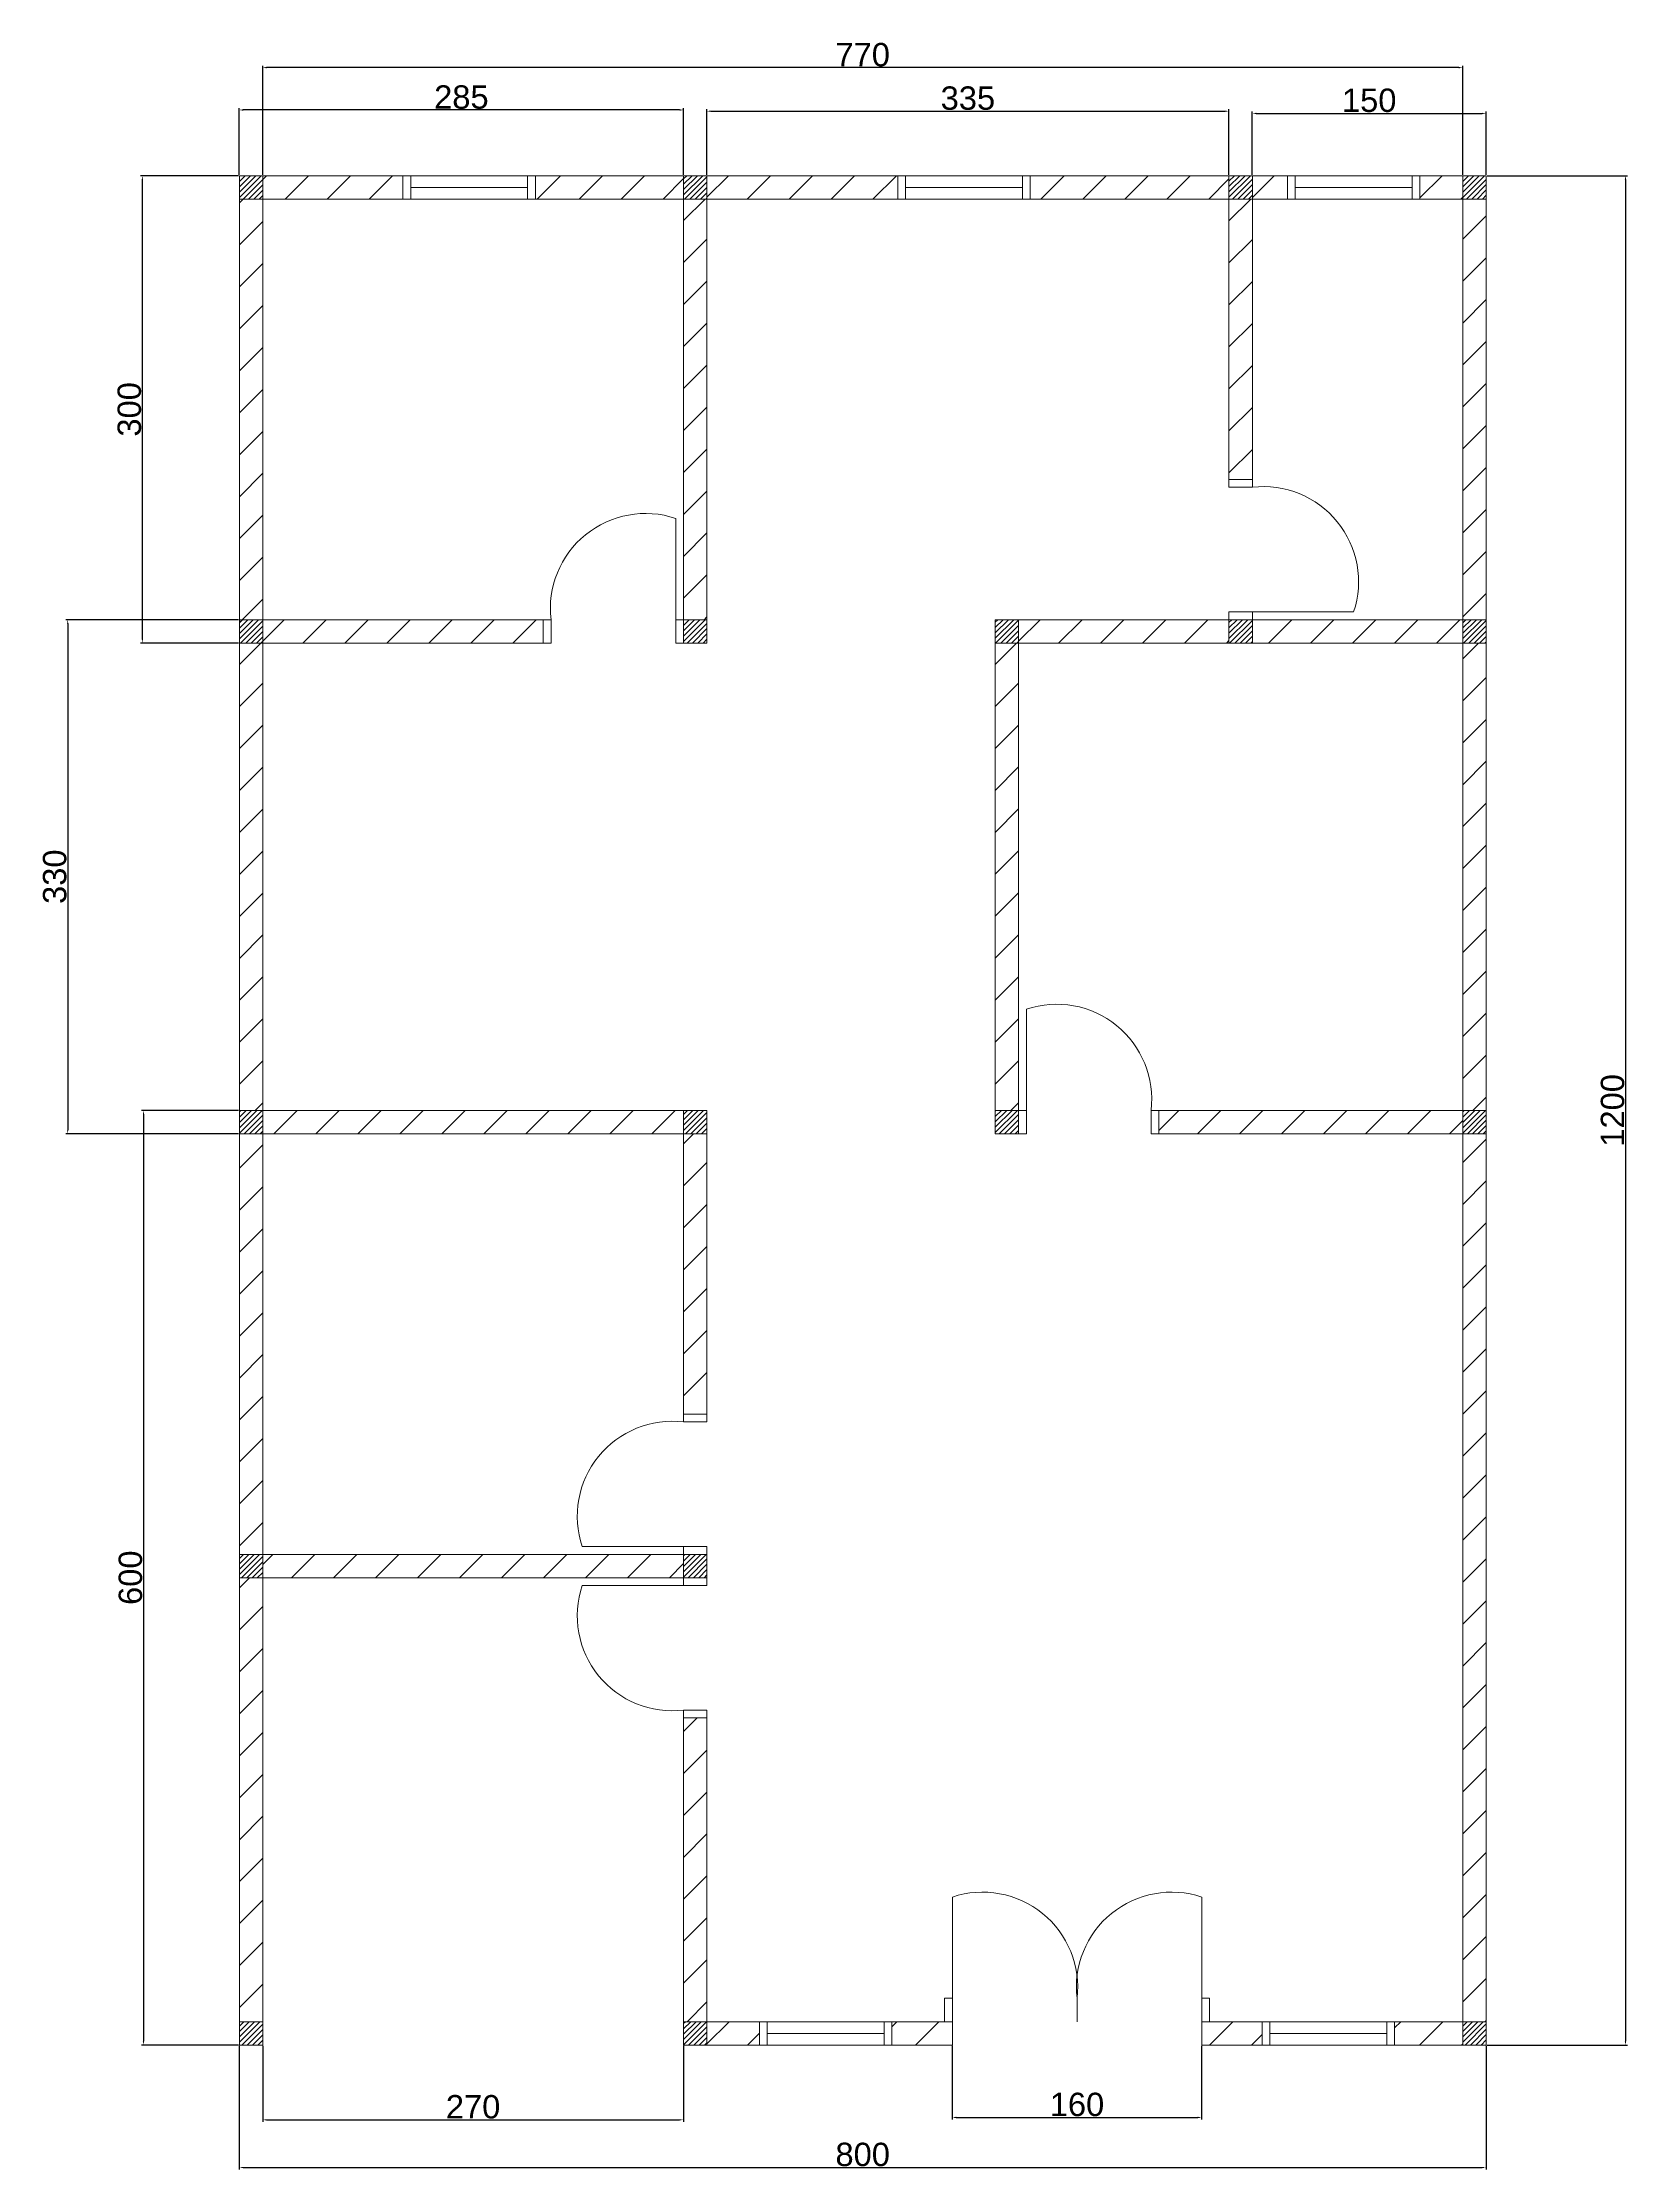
# Model space of a CAD drawing. Header units: centimetres. Extents: x 2735 to 3752, y 1599 to 2964.
import ezdxf

# ---------------------------------------------------------------- set-up
doc = ezdxf.new("R2010")
doc.units = ezdxf.units.CM
for name, color, linetype, lineweight in [('DINDING', 2, 'Continuous', 20), ('JENDELA', 6, 'Continuous', 20), ('PINTU', 5, 'Continuous', 20)]:
    doc.layers.add(name, color=color, linetype=linetype, lineweight=lineweight)
doc.styles.get("Standard").update_dxf_attribs({"font": 'arial.ttf'})
doc.dimstyles.new('ISO-25', dxfattribs={"dimtxt": 2.5, "dimasz": 2.5, "dimexe": 1.25, "dimexo": 0.625, "dimtad": 1, "dimtxsty": 'Standard', "dimcen": 2.5, "dimadec": 0, "dimazin": 0, "dimtfac": 1, "dimtmove": 0, "dimatfit": 3, "dimfxl": 1, "dimarcsym": 0})

# ---------------------------------------------------------------- blocks, each defined once
blk = doc.blocks.new('*D1')
at = {"layer": 'Defpoints', "color": 0, "transparency": 16777216}
for p in [(3661.4, 2878.9), (3661.4, 1678.9), (3750.9, 1678.9)]:
    blk.add_point(p, dxfattribs=at)
at = {"layer": 'DINDING', "color": 0, "lineweight": -2, "transparency": 16777216}
for p, q in [((3662.1, 2878.9), (3752.1, 2878.9)), ((3750.9, 2876.4), (3750.9, 1681.4)), ((3662.1, 1678.9), (3752.1, 1678.9))]:
    blk.add_line(p, q, dxfattribs=at)
at = {"layer": 'DINDING', "color": 0, "transparency": 16777216}
for points in [[(3750.4, 2876.4), (3751.3, 2876.4), (3750.9, 2878.9)], [(3750.4, 1681.4), (3751.3, 1681.4), (3750.9, 1678.9)]]:
    blk.add_solid(points, dxfattribs=at)
at = {"layer": 'DINDING', "color": 0, "transparency": 16777216, "insert": (3742.6, 2278.9), "char_height": 2.5, "attachment_point": 5, "rotation": 90}
blk.add_mtext('{\\H6x;1200}', dxfattribs=at)
blk = doc.blocks.new('*D2')
at = {"layer": 'Defpoints', "color": 0, "transparency": 16777216}
for p in [(2861.4, 1678.9), (3661.4, 1678.9), (3661.4, 1600.3)]:
    blk.add_point(p, dxfattribs=at)
at = {"layer": 'DINDING', "color": 0, "lineweight": -2, "transparency": 16777216}
for p, q in [((2861.4, 1678.3), (2861.4, 1599)), ((3661.4, 1678.3), (3661.4, 1599)), ((2863.9, 1600.3), (3658.9, 1600.3))]:
    blk.add_line(p, q, dxfattribs=at)
at = {"layer": 'DINDING', "color": 0, "transparency": 16777216}
for points in [[(2863.9, 1600.7), (2863.9, 1599.9), (2861.4, 1600.3)], [(3658.9, 1600.7), (3658.9, 1599.9), (3661.4, 1600.3)]]:
    blk.add_solid(points, dxfattribs=at)
at = {"layer": 'DINDING', "color": 0, "transparency": 16777216, "insert": (3261.4, 1608.6), "char_height": 2.5, "attachment_point": 5}
blk.add_mtext('{\\H6x;800}', dxfattribs=at)
blk = doc.blocks.new('*D3')
at = {"layer": 'Defpoints', "color": 0, "transparency": 16777216}
for p in [(2861.4, 2593.9), (2751.3, 2263.9), (2861.4, 2263.9)]:
    blk.add_point(p, dxfattribs=at)
at = {"layer": 'DINDING', "color": 0, "lineweight": -2, "transparency": 16777216}
for p, q in [((2860.8, 2593.9), (2750, 2593.9)), ((2751.3, 2591.4), (2751.3, 2266.4)), ((2860.8, 2263.9), (2750, 2263.9))]:
    blk.add_line(p, q, dxfattribs=at)
at = {"layer": 'DINDING', "color": 0, "transparency": 16777216}
for points in [[(2750.9, 2591.4), (2751.7, 2591.4), (2751.3, 2593.9)], [(2750.9, 2266.4), (2751.7, 2266.4), (2751.3, 2263.9)]]:
    blk.add_solid(points, dxfattribs=at)
at = {"layer": 'DINDING', "color": 0, "transparency": 16777216, "insert": (2743, 2428.9), "char_height": 2.5, "attachment_point": 5, "rotation": 90}
blk.add_mtext('{\\H6x;330}', dxfattribs=at)
blk = doc.blocks.new('*D4')
at = {"layer": 'Defpoints', "color": 0, "transparency": 16777216}
for p in [(2876.4, 2948.3), (2876.4, 2878.9), (3646.4, 2878.9)]:
    blk.add_point(p, dxfattribs=at)
at = {"layer": 'DINDING', "color": 0, "lineweight": -2, "transparency": 16777216}
for p, q in [((2876.4, 2879.5), (2876.4, 2949.5)), ((3646.4, 2879.5), (3646.4, 2949.5)), ((3643.9, 2948.3), (2878.9, 2948.3))]:
    blk.add_line(p, q, dxfattribs=at)
at = {"layer": 'DINDING', "color": 0, "transparency": 16777216}
for points in [[(2878.9, 2948.7), (2878.9, 2947.8), (2876.4, 2948.3)], [(3643.9, 2948.7), (3643.9, 2947.8), (3646.4, 2948.3)]]:
    blk.add_solid(points, dxfattribs=at)
at = {"layer": 'DINDING', "color": 0, "transparency": 16777216, "insert": (3261.4, 2956.5), "char_height": 2.5, "attachment_point": 5}
blk.add_mtext('{\\H6x;770}', dxfattribs=at)
blk = doc.blocks.new('*D5')
at = {"layer": 'Defpoints', "color": 0, "transparency": 16777216}
for p in [(2861.4, 2921.1), (2861.4, 2878.9), (3146.4, 2878.9)]:
    blk.add_point(p, dxfattribs=at)
at = {"layer": 'DINDING', "color": 0, "lineweight": -2, "transparency": 16777216}
for p, q in [((2861.4, 2879.5), (2861.4, 2922.3)), ((3146.4, 2879.5), (3146.4, 2922.3)), ((3143.9, 2921.1), (2863.9, 2921.1))]:
    blk.add_line(p, q, dxfattribs=at)
at = {"layer": 'DINDING', "color": 0, "transparency": 16777216}
for points in [[(2863.9, 2921.5), (2863.9, 2920.6), (2861.4, 2921.1)], [(3143.9, 2921.5), (3143.9, 2920.6), (3146.4, 2921.1)]]:
    blk.add_solid(points, dxfattribs=at)
at = {"layer": 'DINDING', "color": 0, "transparency": 16777216, "insert": (3003.9, 2929.3), "char_height": 2.5, "attachment_point": 5}
blk.add_mtext('{\\H6x;285}', dxfattribs=at)
blk = doc.blocks.new('*D6')
at = {"layer": 'Defpoints', "color": 0, "transparency": 16777216}
for p in [(3496.4, 2920.3), (3161.4, 2878.9), (3496.4, 2878.9)]:
    blk.add_point(p, dxfattribs=at)
at = {"layer": 'DINDING', "color": 0, "lineweight": -2, "transparency": 16777216}
for p, q in [((3161.4, 2879.5), (3161.4, 2921.5)), ((3163.9, 2920.3), (3493.9, 2920.3)), ((3496.4, 2879.5), (3496.4, 2921.5))]:
    blk.add_line(p, q, dxfattribs=at)
at = {"layer": 'DINDING', "color": 0, "transparency": 16777216}
for points in [[(3163.9, 2920.7), (3163.9, 2919.9), (3161.4, 2920.3)], [(3493.9, 2920.7), (3493.9, 2919.9), (3496.4, 2920.3)]]:
    blk.add_solid(points, dxfattribs=at)
at = {"layer": 'DINDING', "color": 0, "transparency": 16777216, "insert": (3328.9, 2928.6), "char_height": 2.5, "attachment_point": 5}
blk.add_mtext('{\\H6x;335}', dxfattribs=at)
blk = doc.blocks.new('*D7')
at = {"layer": 'Defpoints', "color": 0, "transparency": 16777216}
for p in [(3661.4, 2918.9), (3511.4, 2878.9), (3661.4, 2878.9)]:
    blk.add_point(p, dxfattribs=at)
at = {"layer": 'DINDING', "color": 0, "lineweight": -2, "transparency": 16777216}
for p, q in [((3511.4, 2879.5), (3511.4, 2920.1)), ((3513.9, 2918.9), (3658.9, 2918.9)), ((3661.4, 2879.5), (3661.4, 2920.1))]:
    blk.add_line(p, q, dxfattribs=at)
at = {"layer": 'DINDING', "color": 0, "transparency": 16777216}
for points in [[(3513.9, 2919.3), (3513.9, 2918.5), (3511.4, 2918.9)], [(3658.9, 2919.3), (3658.9, 2918.5), (3661.4, 2918.9)]]:
    blk.add_solid(points, dxfattribs=at)
at = {"layer": 'DINDING', "color": 0, "transparency": 16777216, "insert": (3586.4, 2927.2), "char_height": 2.5, "attachment_point": 5}
blk.add_mtext('{\\H6x;150}', dxfattribs=at)
blk = doc.blocks.new('*D8')
at = {"layer": 'Defpoints', "color": 0, "transparency": 16777216}
for p in [(2799.2, 2878.9), (2861.4, 2878.9), (2861.4, 2578.9)]:
    blk.add_point(p, dxfattribs=at)
at = {"layer": 'DINDING', "color": 0, "lineweight": -2, "transparency": 16777216}
for p, q in [((2860.8, 2878.9), (2798, 2878.9)), ((2799.2, 2581.4), (2799.2, 2876.4)), ((2860.8, 2578.9), (2798, 2578.9))]:
    blk.add_line(p, q, dxfattribs=at)
at = {"layer": 'DINDING', "color": 0, "transparency": 16777216}
for points in [[(2798.8, 2876.4), (2799.6, 2876.4), (2799.2, 2878.9)], [(2798.8, 2581.4), (2799.6, 2581.4), (2799.2, 2578.9)]]:
    blk.add_solid(points, dxfattribs=at)
at = {"layer": 'DINDING', "color": 0, "transparency": 16777216, "insert": (2790.9, 2728.9), "char_height": 2.5, "attachment_point": 5, "rotation": 90}
blk.add_mtext('{\\H6x;300}', dxfattribs=at)
blk = doc.blocks.new('*D9')
at = {"layer": 'Defpoints', "color": 0, "transparency": 16777216}
for p in [(2861.4, 2278.9), (2799.9, 1678.9), (2861.4, 1678.9)]:
    blk.add_point(p, dxfattribs=at)
at = {"layer": 'DINDING', "color": 0, "lineweight": -2, "transparency": 16777216}
for p, q in [((2860.8, 2278.9), (2798.6, 2278.9)), ((2799.9, 2276.4), (2799.9, 1681.4)), ((2860.8, 1678.9), (2798.6, 1678.9))]:
    blk.add_line(p, q, dxfattribs=at)
at = {"layer": 'DINDING', "color": 0, "transparency": 16777216}
for points in [[(2799.5, 2276.4), (2800.3, 2276.4), (2799.9, 2278.9)], [(2799.5, 1681.4), (2800.3, 1681.4), (2799.9, 1678.9)]]:
    blk.add_solid(points, dxfattribs=at)
at = {"layer": 'DINDING', "color": 0, "transparency": 16777216, "insert": (2791.6, 1978.9), "char_height": 2.5, "attachment_point": 5, "rotation": 90}
blk.add_mtext('{\\H6x;600}', dxfattribs=at)
blk = doc.blocks.new('*D10')
at = {"layer": 'Defpoints', "color": 0, "transparency": 16777216}
for p in [(2876.4, 1678.9), (3146.4, 1678.9), (3146.4, 1630.9)]:
    blk.add_point(p, dxfattribs=at)
at = {"layer": 'DINDING', "color": 0, "lineweight": -2, "transparency": 16777216}
for p, q in [((2876.4, 1678.3), (2876.4, 1629.7)), ((3146.4, 1678.3), (3146.4, 1629.7)), ((2878.9, 1630.9), (3143.9, 1630.9))]:
    blk.add_line(p, q, dxfattribs=at)
at = {"layer": 'DINDING', "color": 0, "transparency": 16777216}
for points in [[(2878.9, 1631.3), (2878.9, 1630.5), (2876.4, 1630.9)], [(3143.9, 1631.3), (3143.9, 1630.5), (3146.4, 1630.9)]]:
    blk.add_solid(points, dxfattribs=at)
at = {"layer": 'DINDING', "color": 0, "transparency": 16777216, "insert": (3011.4, 1639.2), "char_height": 2.5, "attachment_point": 5}
blk.add_mtext('{\\H6x;270}', dxfattribs=at)
blk = doc.blocks.new('*D11')
at = {"layer": 'Defpoints', "color": 0, "transparency": 16777216}
for p in [(3318.9, 1678.9), (3478.9, 1678.9), (3478.9, 1632.4)]:
    blk.add_point(p, dxfattribs=at)
at = {"layer": 'DINDING', "color": 0, "lineweight": -2, "transparency": 16777216}
for p, q in [((3318.9, 1678.3), (3318.9, 1631.2)), ((3478.9, 1678.3), (3478.9, 1631.2)), ((3321.4, 1632.4), (3476.4, 1632.4))]:
    blk.add_line(p, q, dxfattribs=at)
at = {"layer": 'DINDING', "color": 0, "transparency": 16777216}
for points in [[(3321.4, 1632.9), (3321.4, 1632), (3318.9, 1632.4)], [(3476.4, 1632.9), (3476.4, 1632), (3478.9, 1632.4)]]:
    blk.add_solid(points, dxfattribs=at)
at = {"layer": 'DINDING', "color": 0, "transparency": 16777216, "insert": (3398.9, 1640.7), "char_height": 2.5, "attachment_point": 5}
blk.add_mtext('{\\H6x;160}', dxfattribs=at)

msp = doc.modelspace()

# ---------------------------------------------------------------- hatches: boundary and pattern name
at = {"layer": 'DINDING'}
h = msp.add_hatch(dxfattribs=at)
h.set_pattern_fill('ANSI31', color=256, scale=6)
h.paths.add_polyline_path([(2966.428, 2878.895), (2876.428, 2878.895), (2876.428, 2863.895), (2966.428, 2863.895)])
h.paths.add_polyline_path([(3146.428, 2878.895), (3051.428, 2878.895), (3051.428, 2863.895), (3146.428, 2863.895)])
h.paths.add_polyline_path([(3283.928, 2878.895), (3161.428, 2878.895), (3161.428, 2863.895), (3283.928, 2863.895)])
h.paths.add_polyline_path([(3496.428, 2878.895), (3368.928, 2878.895), (3368.928, 2863.895), (3496.428, 2863.895)])
h.paths.add_polyline_path([(3533.928, 2878.895), (3511.428, 2878.895), (3511.428, 2863.895), (3533.928, 2863.895)])
h.paths.add_polyline_path([(3646.428, 2878.895), (3618.928, 2878.895), (3618.928, 2863.895), (3646.428, 2863.895)])
h.paths.add_polyline_path([(3661.428, 2863.895), (3646.428, 2863.895), (3646.428, 2593.895), (3661.428, 2593.895)])
h.paths.add_polyline_path([(3661.428, 2578.895), (3646.428, 2578.895), (3646.428, 2278.895), (3661.428, 2278.895)])
h.paths.add_polyline_path([(3646.428, 2593.895), (3511.428, 2593.895), (3511.428, 2578.895), (3646.428, 2578.895)])
h.paths.add_polyline_path([(3496.428, 2593.895), (3361.428, 2593.895), (3361.428, 2578.895), (3496.428, 2578.895)])
h.paths.add_polyline_path([(3646.428, 2278.895), (3451.428, 2278.895), (3451.428, 2263.895), (3646.428, 2263.895)])
h.paths.add_polyline_path([(3661.428, 2263.895), (3646.428, 2263.895), (3646.428, 1693.895), (3661.428, 1693.895)])
h.paths.add_polyline_path([(3361.428, 2578.895), (3346.428, 2578.895), (3346.428, 2278.895), (3361.428, 2278.895)])
h.paths.add_polyline_path([(3056.428, 2593.895), (2876.428, 2593.895), (2876.428, 2578.895), (3056.428, 2578.895)])
h.paths.add_polyline_path([(3161.428, 2863.895), (3146.428, 2863.895), (3146.428, 2593.895), (3161.428, 2593.895)])
h.paths.add_polyline_path([(2876.428, 2863.895), (2861.428, 2863.895), (2861.428, 2593.895), (2876.428, 2593.895)])
h.paths.add_polyline_path([(2876.428, 2578.895), (2861.428, 2578.895), (2861.428, 2278.895), (2876.428, 2278.895)])
h.paths.add_polyline_path([(3146.428, 2278.895), (2876.428, 2278.895), (2876.428, 2263.895), (3146.428, 2263.895)])
h.paths.add_polyline_path([(3161.428, 2263.895), (3146.428, 2263.895), (3146.428, 2083.895), (3161.428, 2083.895)])
h.paths.add_polyline_path([(2876.428, 2263.895), (2861.428, 2263.895), (2861.428, 1993.895), (2876.428, 1993.895)])
h.paths.add_polyline_path([(3146.428, 1993.895), (2876.428, 1993.895), (2876.428, 1978.895), (3146.428, 1978.895)])
h.paths.add_polyline_path([(2876.428, 1978.895), (2861.428, 1978.895), (2861.428, 1693.895), (2876.428, 1693.895)])
h.paths.add_polyline_path([(3161.428, 1888.895), (3146.428, 1888.895), (3146.428, 1693.895), (3161.428, 1693.895)])
h.paths.add_polyline_path([(3195.178, 1693.895), (3161.428, 1693.895), (3161.428, 1678.895), (3195.178, 1678.895)])
h.paths.add_polyline_path([(3318.928, 1693.895), (3280.178, 1693.895), (3280.178, 1678.895), (3318.928, 1678.895)])
h.paths.add_polyline_path([(3517.678, 1693.895), (3478.928, 1693.895), (3478.928, 1678.895), (3517.678, 1678.895)])
h.paths.add_polyline_path([(3646.428, 1693.895), (3602.678, 1693.895), (3602.678, 1678.895), (3646.428, 1678.895)])
h = msp.add_hatch(dxfattribs=at)
h.set_pattern_fill('ANSI31', color=256, scale=0.76)
h.paths.add_polyline_path([(2876.428, 2878.895), (2861.428, 2878.895), (2861.428, 2863.895), (2876.428, 2863.895)])
h.paths.add_polyline_path([(2876.428, 2593.895), (2861.428, 2593.895), (2861.428, 2578.895), (2876.428, 2578.895)])
h.paths.add_polyline_path([(3161.428, 2878.895), (3146.428, 2878.895), (3146.428, 2863.895), (3161.428, 2863.895)])
h.paths.add_polyline_path([(3511.428, 2878.895), (3496.428, 2878.895), (3496.428, 2863.895), (3511.428, 2863.895)])
h.paths.add_polyline_path([(3661.428, 2878.895), (3646.428, 2878.895), (3646.428, 2863.895), (3661.428, 2863.895)])
h.paths.add_polyline_path([(3661.428, 2593.895), (3646.428, 2593.895), (3646.428, 2578.895), (3661.428, 2578.895)])
h.paths.add_polyline_path([(3661.428, 2278.895), (3646.428, 2278.895), (3646.428, 2263.895), (3661.428, 2263.895)])
h.paths.add_polyline_path([(3361.428, 2278.895), (3346.428, 2278.895), (3346.428, 2263.895), (3361.428, 2263.895)])
h.paths.add_polyline_path([(3161.428, 2278.895), (3146.428, 2278.895), (3146.428, 2263.895), (3161.428, 2263.895)])
h.paths.add_polyline_path([(3661.428, 1693.895), (3646.428, 1693.895), (3646.428, 1678.895), (3661.428, 1678.895)])
h.paths.add_polyline_path([(3161.428, 1693.895), (3146.428, 1693.895), (3146.428, 1678.895), (3161.428, 1678.895)])
h.paths.add_polyline_path([(2876.428, 1693.895), (2861.428, 1693.895), (2861.428, 1678.895), (2876.428, 1678.895)])
h.paths.add_polyline_path([(2876.428, 1993.895), (2861.428, 1993.895), (2861.428, 1978.895), (2876.428, 1978.895)])
h.paths.add_polyline_path([(3161.428, 1993.895), (3146.428, 1993.895), (3146.428, 1978.895), (3161.428, 1978.895)])
h.paths.add_polyline_path([(2876.428, 2278.895), (2861.428, 2278.895), (2861.428, 2263.895), (2876.428, 2263.895)])
h.paths.add_polyline_path([(3161.428, 2593.895), (3146.428, 2593.895), (3146.428, 2578.895), (3161.428, 2578.895)])
h.paths.add_polyline_path([(3361.428, 2593.895), (3346.428, 2593.895), (3346.428, 2578.895), (3361.428, 2578.895)])
h.paths.add_polyline_path([(3511.428, 2593.895), (3496.428, 2593.895), (3496.428, 2578.895), (3511.428, 2578.895)])
h = msp.add_hatch(dxfattribs=at)
h.set_pattern_fill('ANSI31', color=256, scale=6)
h.paths.add_polyline_path([(3511.428, 2863.895), (3496.428, 2863.895), (3496.428, 2683.895), (3511.428, 2683.895)])
h = msp.add_hatch(dxfattribs=at)
h.set_pattern_fill('ANSI31', color=256, scale=6)
h.paths.add_polyline_path([(2876.428, 2593.895), (2861.428, 2593.895), (2861.428, 2578.895), (2876.428, 2578.895)])

# ---------------------------------------------------------------- linework, layer by layer
for p, q in [((2861.428, 1678.895), (2861.428, 2878.895)), ((3661.428, 2878.895), (2861.428, 2878.895)), ((2876.428, 1678.895), (2876.428, 2878.895)), ((3146.428, 2878.895), (3146.428, 2578.895)), ((3161.428, 2878.895), (3161.428, 2578.895)), ((3661.428, 2878.895), (3361.428, 2878.895)), ((3496.428, 2878.895), (3496.428, 2678.895)), ((3511.428, 2878.895), (3511.428, 2678.895)), ((3646.428, 1678.895), (3646.428, 2878.895)), ((3661.428, 1678.895), (3661.428, 2878.895)), ((3661.428, 2863.895), (2861.428, 2863.895)), ((3496.428, 2598.895), (3496.428, 2578.895)), ((3511.428, 2598.895), (3511.428, 2578.895)), ((2861.428, 2593.895), (3061.428, 2593.895)), ((3141.428, 2593.895), (3161.428, 2593.895)), ((3346.428, 2593.895), (3346.428, 2263.895)), ((3346.428, 2593.895), (3661.428, 2593.895)), ((3361.428, 2593.895), (3361.428, 2263.895)), ((2861.428, 2578.895), (3061.428, 2578.895)), ((3141.428, 2578.895), (3161.428, 2578.895)), ((3346.428, 2578.895), (3661.428, 2578.895)), ((3661.428, 2578.895), (3661.428, 2278.895)), ((2861.428, 2278.895), (2861.428, 1978.895)), ((3161.428, 2278.895), (2861.428, 2278.895)), ((3146.428, 2278.895), (3146.428, 2078.895)), ((3161.428, 2278.895), (3161.428, 2078.895)), ((3366.428, 2278.895), (3346.428, 2278.895)), ((3661.428, 2278.895), (3446.428, 2278.895)), ((3161.428, 2263.895), (2861.428, 2263.895)), ((3366.428, 2263.895), (3346.428, 2263.895)), ((3661.428, 2263.895), (3446.428, 2263.895)), ((2861.428, 1993.895), (3161.428, 1993.895)), ((3146.428, 1998.895), (3146.428, 1973.895)), ((3161.428, 1998.895), (3161.428, 1973.895)), ((2861.428, 1978.895), (3161.428, 1978.895)), ((3146.428, 1893.895), (3146.428, 1678.895)), ((3161.428, 1893.895), (3161.428, 1678.895)), ((2861.428, 1693.895), (2876.428, 1693.895)), ((3146.428, 1693.895), (3318.928, 1693.895)), ((3318.928, 1693.895), (3318.928, 1678.895)), ((3478.928, 1693.895), (3661.428, 1693.895)), ((3478.928, 1693.895), (3478.928, 1678.895)), ((2861.428, 1678.895), (2876.428, 1678.895)), ((3146.428, 1678.895), (3318.928, 1678.895)), ((3478.928, 1678.895), (3661.428, 1678.895))]:
    msp.add_line(p, q, dxfattribs=at)
at = {"layer": 'JENDELA'}
for p, q in [((3046.428, 2871.395), (2971.428, 2871.395)), ((3046.428, 2878.895), (3046.428, 2871.395)), ((3363.928, 2871.395), (3288.928, 2871.395)), ((3363.928, 2878.895), (3363.928, 2871.395)), ((3613.928, 2871.395), (3538.928, 2871.395)), ((3613.928, 2878.895), (3613.928, 2871.395)), ((3046.428, 2863.895), (3051.428, 2863.895)), ((3363.928, 2863.895), (3368.928, 2863.895)), ((3613.928, 2863.895), (3618.928, 2863.895)), ((3275.178, 1693.895), (3275.178, 1686.395)), ((3597.678, 1693.895), (3597.678, 1686.395)), ((3275.178, 1686.395), (3200.178, 1686.395)), ((3597.678, 1686.395), (3522.678, 1686.395)), ((3275.178, 1678.895), (3280.178, 1678.895)), ((3597.678, 1678.895), (3602.678, 1678.895))]:
    msp.add_line(p, q, dxfattribs=at)
for points in [[(2966.428, 2863.895), (2971.428, 2863.895), (2971.428, 2878.895), (2966.428, 2878.895)], [(3051.428, 2863.895), (3046.428, 2863.895), (3046.428, 2878.895), (3051.428, 2878.895)], [(3283.928, 2863.895), (3288.928, 2863.895), (3288.928, 2878.895), (3283.928, 2878.895)], [(3368.928, 2863.895), (3363.928, 2863.895), (3363.928, 2878.895), (3368.928, 2878.895)], [(3533.928, 2863.895), (3538.928, 2863.895), (3538.928, 2878.895), (3533.928, 2878.895)], [(3618.928, 2863.895), (3613.928, 2863.895), (3613.928, 2878.895), (3618.928, 2878.895)], [(3195.178, 1678.895), (3200.178, 1678.895), (3200.178, 1693.895), (3195.178, 1693.895)], [(3280.178, 1678.895), (3275.178, 1678.895), (3275.178, 1693.895), (3280.178, 1693.895)], [(3517.678, 1678.895), (3522.678, 1678.895), (3522.678, 1693.895), (3517.678, 1693.895)], [(3602.678, 1678.895), (3597.678, 1678.895), (3597.678, 1693.895), (3602.678, 1693.895)]]:
    msp.add_lwpolyline(points, close=True, dxfattribs=at)
at = {"layer": 'PINTU'}
for p, q in [((3141.428, 2578.895), (3141.428, 2658.895)), ((3496.428, 2598.895), (3576.428, 2598.895)), ((3366.428, 2263.895), (3366.428, 2343.895)), ((3161.428, 1998.895), (3081.428, 1998.895)), ((3161.428, 1973.895), (3081.428, 1973.895)), ((3318.928, 1693.895), (3318.928, 1773.895)), ((3478.928, 1693.895), (3478.928, 1773.895))]:
    msp.add_line(p, q, dxfattribs=at)
for points in [[(3511.428, 2683.895), (3511.428, 2678.895), (3496.428, 2678.895), (3496.428, 2683.895)], [(3496.428, 2598.895), (3496.428, 2593.895), (3511.428, 2593.895), (3511.428, 2598.895)], [(3056.428, 2593.895), (3061.428, 2593.895), (3061.428, 2578.895), (3056.428, 2578.895)], [(3141.428, 2578.895), (3146.428, 2578.895), (3146.428, 2593.895), (3141.428, 2593.895)], [(3366.428, 2263.895), (3361.428, 2263.895), (3361.428, 2278.895), (3366.428, 2278.895)], [(3451.428, 2278.895), (3446.428, 2278.895), (3446.428, 2263.895), (3451.428, 2263.895)], [(3146.428, 2083.895), (3146.428, 2078.895), (3161.428, 2078.895), (3161.428, 2083.895)], [(3161.428, 1998.895), (3161.428, 1993.895), (3146.428, 1993.895), (3146.428, 1998.895)], [(3161.428, 1973.895), (3161.428, 1978.895), (3146.428, 1978.895), (3146.428, 1973.895)], [(3146.428, 1888.895), (3146.428, 1893.895), (3161.428, 1893.895), (3161.428, 1888.895)], [(3318.928, 1693.895), (3313.928, 1693.895), (3313.928, 1708.895), (3318.928, 1708.895)]]:
    msp.add_lwpolyline(points, close=True, dxfattribs=at)
for points in [[(3398.928, 1708.895), (3398.928, 1693.895)], [(3398.928, 1708.895), (3398.928, 1693.895)], [(3398.928, 1693.895), (3398.928, 1708.895)], [(3398.928, 1693.895), (3398.928, 1708.895)], [(3483.928, 1693.895), (3483.928, 1708.895), (3478.928, 1708.895), (3478.928, 1693.895)]]:
    msp.add_lwpolyline(points, dxfattribs=at)
for centre, start, end in [((3518.559, 2618.282), 341.477739, 96.709979), ((3122.041, 2601.026), 71.477739, 186.709979), ((3385.816, 2286.026), 353.290021, 108.522261), ((3139.297, 2018.282), 83.290021, 198.522261), ((3139.297, 1954.507), 161.477739, 276.709979), ((3338.316, 1716.026), 353.290021, 108.522261), ((3459.541, 1716.026), 71.477739, 186.709979)]:
    msp.add_arc(centre, 61.03, start, end, dxfattribs=at)

# ---------------------------------------------------------------- dimensions: what is measured, and where the dimension line sits
at = {"layer": 'DINDING'}
for base, p1, p2, picture, middle in [((2876.428, 2948.262), (3646.428, 2878.895), (2876.428, 2878.895), '*D4', (3261.428, 2956.546)), ((2861.428, 2921.057), (3146.428, 2878.895), (2861.428, 2878.895), '*D5', (3003.928, 2929.34)), ((3496.428, 2920.295), (3161.428, 2878.895), (3496.428, 2878.895), '*D6', (3328.928, 2928.584)), ((3661.428, 2918.873), (3511.428, 2878.895), (3661.428, 2878.895), '*D7', (3586.428, 2927.156)), ((3661.428, 1600.29), (2861.428, 1678.895), (3661.428, 1678.895), '*D2', (3261.428, 1608.574)), ((3146.428, 1630.908), (2876.428, 1678.895), (3146.428, 1678.895), '*D10', (3011.428, 1639.192)), ((3478.928, 1632.449), (3318.928, 1678.895), (3478.928, 1678.895), '*D11', (3398.928, 1640.732))]:
    dim = msp.add_linear_dim(base=base, p1=p1, p2=p2, text='{\\H6x;<>}', dimstyle='ISO-25', dxfattribs=at)
    dim.commit()
    dim.dimension.update_dxf_attribs({"geometry": picture, "text_midpoint": middle})
for base, p1, p2, picture, middle in [((2799.206, 2878.895), (2861.428, 2578.895), (2861.428, 2878.895), '*D8', (2790.917, 2728.895)), ((3750.852, 1678.895), (3661.428, 2878.895), (3661.428, 1678.895), '*D1', (3742.568, 2278.895)), ((2751.277, 2263.895), (2861.428, 2593.895), (2861.428, 2263.895), '*D3', (2742.989, 2428.895)), ((2799.898, 1678.895), (2861.428, 2278.895), (2861.428, 1678.895), '*D9', (2791.615, 1978.895))]:
    dim = msp.add_linear_dim(base=base, p1=p1, p2=p2, angle=90, text='{\\H6x;<>}', dimstyle='ISO-25', dxfattribs=at)
    dim.commit()
    dim.dimension.update_dxf_attribs({"geometry": picture, "text_midpoint": middle})

doc.saveas('drawing.dxf')
